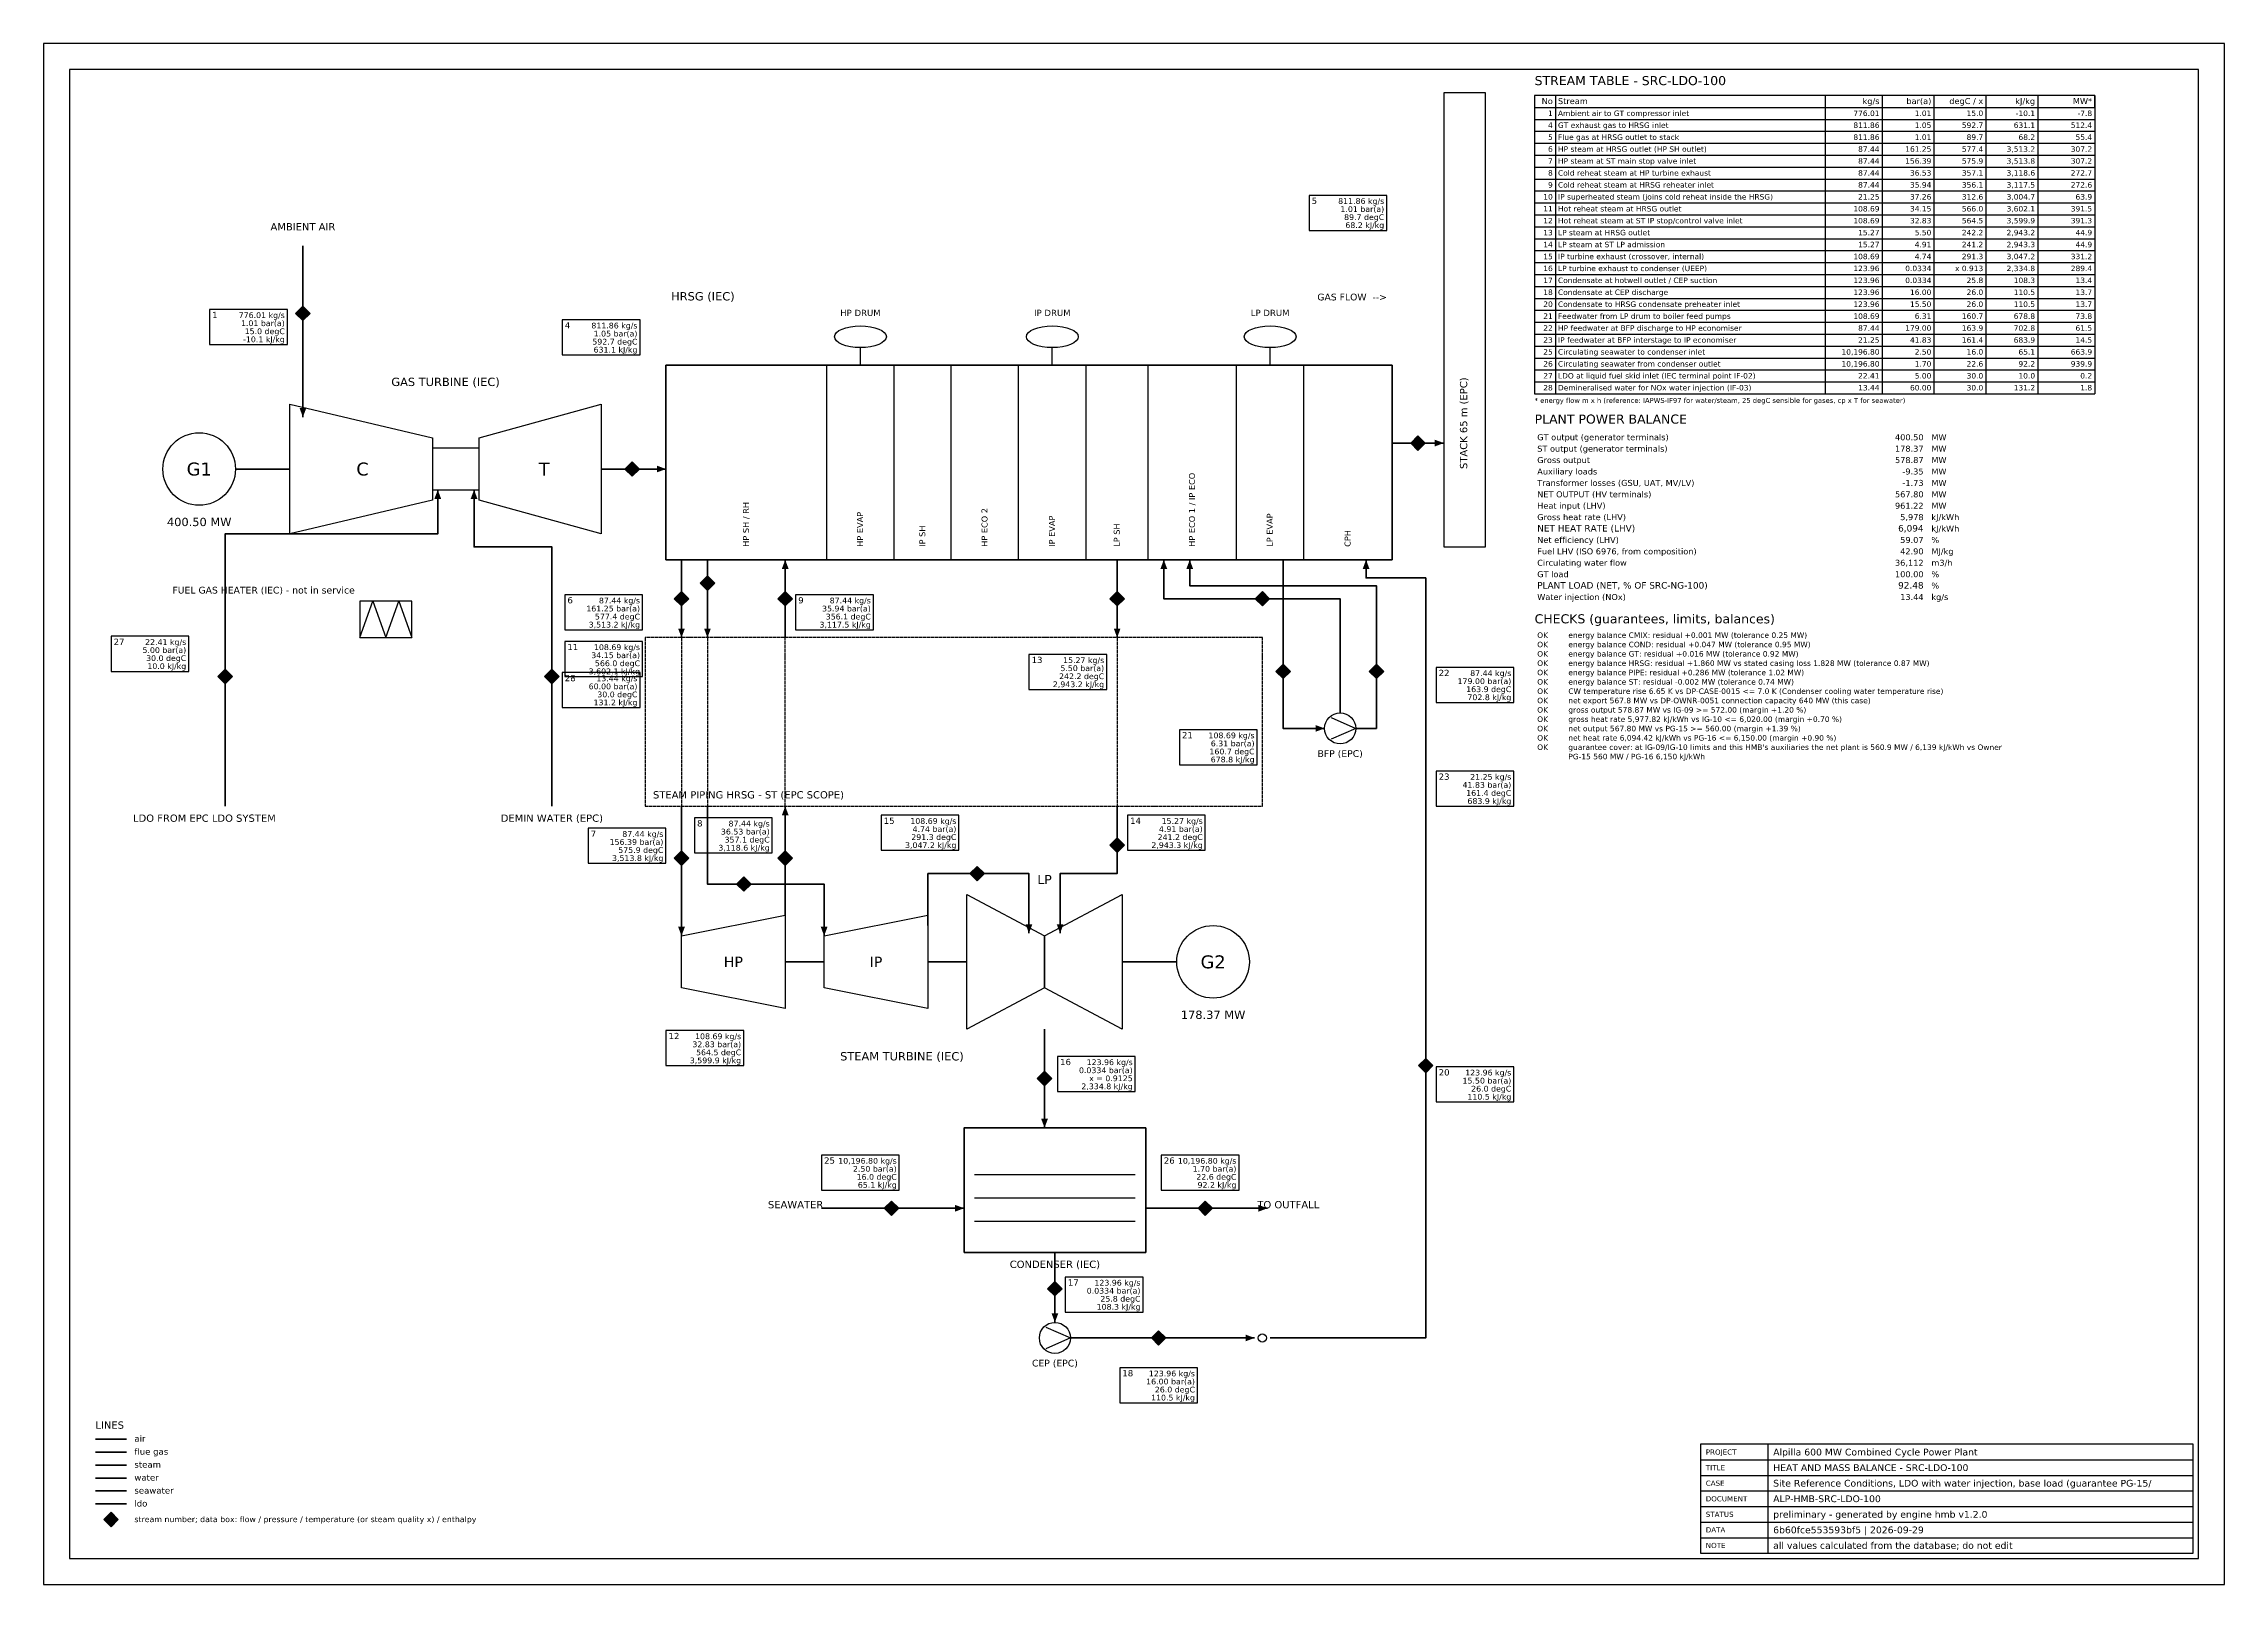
# Model space of a CAD drawing. Header units: millimetres. Extents: x 0 to 841, y 0 to 594.
import ezdxf
from ezdxf.enums import TextEntityAlignment as Align

# ---------------------------------------------------------------- set-up
doc = ezdxf.new("R2010")
doc.units = ezdxf.units.MM
doc.linetypes.add('DASHED', pattern=[1.524, 1.27, -0.254])
for name, color, linetype in [('BORDER', 7, 'CONTINUOUS'), ('HMB-AIR', 8, 'Continuous'), ('HMB-CW', 4, 'Continuous'), ('HMB-DATA', 8, 'Continuous'), ('HMB-EQPT', 7, 'Continuous'), ('HMB-FUEL', 30, 'Continuous'), ('HMB-GAS', 34, 'Continuous'), ('HMB-SCOPE', 3, 'Continuous'), ('HMB-STEAM', 1, 'Continuous'), ('HMB-TABLE', 7, 'Continuous'), ('HMB-TAG', 7, 'Continuous'), ('HMB-WATER', 5, 'Continuous'), ('TITLE', 7, 'CONTINUOUS')]:
    doc.layers.add(name, color=color, linetype=linetype)
doc.styles.add('ALPILLA', font='DejaVuSans.ttf')

msp = doc.modelspace()

# ---------------------------------------------------------------- hatches: boundary and pattern name
at = {"layer": 'HMB-AIR'}
h = msp.add_hatch(color=256, dxfattribs=at)
h.dxf.hatch_style = 1
h.paths.add_polyline_path([(100, 450), (98.7, 453.5), (101.3, 453.5)])
at = {"layer": 'HMB-CW'}
h = msp.add_hatch(color=256, dxfattribs=at)
h.dxf.hatch_style = 1
h.paths.add_polyline_path([(355, 145), (351.5, 143.7), (351.5, 146.3)])
h = msp.add_hatch(color=256, dxfattribs=at)
h.dxf.hatch_style = 1
h.paths.add_polyline_path([(472, 145), (468.5, 143.7), (468.5, 146.3)])
at = {"layer": 'HMB-FUEL'}
h = msp.add_hatch(color=256, dxfattribs=at)
h.dxf.hatch_style = 1
h.paths.add_polyline_path([(152, 422), (153.3, 418.5), (150.7, 418.5)])
at = {"layer": 'HMB-GAS'}
h = msp.add_hatch(color=256, dxfattribs=at)
h.dxf.hatch_style = 1
h.paths.add_polyline_path([(540, 440), (536.5, 438.7), (536.5, 441.3)])
h = msp.add_hatch(color=256, dxfattribs=at)
h.dxf.hatch_style = 1
h.paths.add_polyline_path([(240, 430), (236.5, 428.7), (236.5, 431.3)])
at = {"layer": 'HMB-STEAM'}
h = msp.add_hatch(color=256, dxfattribs=at)
h.dxf.hatch_style = 1
h.paths.add_polyline_path([(286, 395), (287.3, 391.5), (284.7, 391.5)])
h = msp.add_hatch(color=256, dxfattribs=at)
h.dxf.hatch_style = 1
h.paths.add_polyline_path([(246, 365), (244.7, 368.5), (247.3, 368.5)])
h = msp.add_hatch(color=256, dxfattribs=at)
h.dxf.hatch_style = 1
h.paths.add_polyline_path([(256, 365), (254.7, 368.5), (257.3, 368.5)])
h = msp.add_hatch(color=256, dxfattribs=at)
h.dxf.hatch_style = 1
h.paths.add_polyline_path([(414, 365), (412.7, 368.5), (415.3, 368.5)])
h = msp.add_hatch(color=256, dxfattribs=at)
h.dxf.hatch_style = 1
h.paths.add_polyline_path([(286, 300), (287.3, 296.5), (284.7, 296.5)])
h = msp.add_hatch(color=256, dxfattribs=at)
h.dxf.hatch_style = 1
h.paths.add_polyline_path([(246, 250), (244.7, 253.5), (247.3, 253.5)])
h = msp.add_hatch(color=256, dxfattribs=at)
h.dxf.hatch_style = 1
h.paths.add_polyline_path([(301, 250), (299.7, 253.5), (302.3, 253.5)])
h = msp.add_hatch(color=256, dxfattribs=at)
h.dxf.hatch_style = 1
h.paths.add_polyline_path([(380, 251), (378.7, 254.5), (381.3, 254.5)])
h = msp.add_hatch(color=256, dxfattribs=at)
h.dxf.hatch_style = 1
h.paths.add_polyline_path([(392, 251), (390.7, 254.5), (393.3, 254.5)])
h = msp.add_hatch(color=256, dxfattribs=at)
h.dxf.hatch_style = 1
h.paths.add_polyline_path([(386, 176), (384.7, 179.5), (387.3, 179.5)])
at = {"layer": 'HMB-TAG'}
h = msp.add_hatch(color=255, dxfattribs=at)
h.dxf.hatch_style = 1
h.paths.add_polyline_path([(97.2, 490), (100, 492.8), (102.8, 490), (100, 487.2)])
h = msp.add_hatch(color=255, dxfattribs=at)
h.dxf.hatch_style = 1
h.paths.add_polyline_path([(527.2, 440), (530, 442.8), (532.8, 440), (530, 437.2)])
h = msp.add_hatch(color=255, dxfattribs=at)
h.dxf.hatch_style = 1
h.paths.add_polyline_path([(224.2, 430), (227, 432.8), (229.8, 430), (227, 427.2)])
h = msp.add_hatch(color=255, dxfattribs=at)
h.dxf.hatch_style = 1
h.paths.add_polyline_path([(253.2, 386), (256, 388.8), (258.8, 386), (256, 383.2)])
h = msp.add_hatch(color=255, dxfattribs=at)
h.dxf.hatch_style = 1
h.paths.add_polyline_path([(243.2, 380), (246, 382.8), (248.8, 380), (246, 377.2)])
h = msp.add_hatch(color=255, dxfattribs=at)
h.dxf.hatch_style = 1
h.paths.add_polyline_path([(283.2, 380), (286, 382.8), (288.8, 380), (286, 377.2)])
h = msp.add_hatch(color=255, dxfattribs=at)
h.dxf.hatch_style = 1
h.paths.add_polyline_path([(411.2, 380), (414, 382.8), (416.8, 380), (414, 377.2)])
h = msp.add_hatch(color=255, dxfattribs=at)
h.dxf.hatch_style = 1
h.paths.add_polyline_path([(467.2, 380), (470, 382.8), (472.8, 380), (470, 377.2)])
h = msp.add_hatch(color=255, dxfattribs=at)
h.dxf.hatch_style = 1
h.paths.add_polyline_path([(475.2, 352), (478, 354.8), (480.8, 352), (478, 349.2)])
h = msp.add_hatch(color=255, dxfattribs=at)
h.dxf.hatch_style = 1
h.paths.add_polyline_path([(511.2, 352), (514, 354.8), (516.8, 352), (514, 349.2)])
h = msp.add_hatch(color=255, dxfattribs=at)
h.dxf.hatch_style = 1
h.paths.add_polyline_path([(67.2, 350), (70, 352.8), (72.8, 350), (70, 347.2)])
h = msp.add_hatch(color=255, dxfattribs=at)
h.dxf.hatch_style = 1
h.paths.add_polyline_path([(193.2, 350), (196, 352.8), (198.8, 350), (196, 347.2)])
h = msp.add_hatch(color=255, dxfattribs=at)
h.dxf.hatch_style = 1
h.paths.add_polyline_path([(411.2, 285), (414, 287.8), (416.8, 285), (414, 282.2)])
h = msp.add_hatch(color=255, dxfattribs=at)
h.dxf.hatch_style = 1
h.paths.add_polyline_path([(243.2, 280), (246, 282.8), (248.8, 280), (246, 277.2)])
h = msp.add_hatch(color=255, dxfattribs=at)
h.dxf.hatch_style = 1
h.paths.add_polyline_path([(283.2, 280), (286, 282.8), (288.8, 280), (286, 277.2)])
h = msp.add_hatch(color=255, dxfattribs=at)
h.dxf.hatch_style = 1
h.paths.add_polyline_path([(267.2, 270), (270, 272.8), (272.8, 270), (270, 267.2)])
h = msp.add_hatch(color=255, dxfattribs=at)
h.dxf.hatch_style = 1
h.paths.add_polyline_path([(357.2, 274), (360, 276.8), (362.8, 274), (360, 271.2)])
h = msp.add_hatch(color=255, dxfattribs=at)
h.dxf.hatch_style = 1
h.paths.add_polyline_path([(530.2, 200), (533, 202.8), (535.8, 200), (533, 197.2)])
h = msp.add_hatch(color=255, dxfattribs=at)
h.dxf.hatch_style = 1
h.paths.add_polyline_path([(383.2, 195), (386, 197.8), (388.8, 195), (386, 192.2)])
h = msp.add_hatch(color=255, dxfattribs=at)
h.dxf.hatch_style = 1
h.paths.add_polyline_path([(324.2, 145), (327, 147.8), (329.8, 145), (327, 142.2)])
h = msp.add_hatch(color=255, dxfattribs=at)
h.dxf.hatch_style = 1
h.paths.add_polyline_path([(445.2, 145), (448, 147.8), (450.8, 145), (448, 142.2)])
h = msp.add_hatch(color=255, dxfattribs=at)
h.dxf.hatch_style = 1
h.paths.add_polyline_path([(387.2, 114), (390, 116.8), (392.8, 114), (390, 111.2)])
h = msp.add_hatch(color=255, dxfattribs=at)
h.dxf.hatch_style = 1
h.paths.add_polyline_path([(427.2, 95), (430, 97.8), (432.8, 95), (430, 92.2)])
h = msp.add_hatch(color=255, dxfattribs=at)
h.dxf.hatch_style = 1
h.paths.add_polyline_path([(23.2, 25), (26, 27.8), (28.8, 25), (26, 22.2)])
at = {"layer": 'HMB-WATER'}
h = msp.add_hatch(color=256, dxfattribs=at)
h.dxf.hatch_style = 1
h.paths.add_polyline_path([(166, 422), (167.3, 418.5), (164.7, 418.5)])
h = msp.add_hatch(color=256, dxfattribs=at)
h.dxf.hatch_style = 1
h.paths.add_polyline_path([(432, 395), (433.3, 391.5), (430.7, 391.5)])
h = msp.add_hatch(color=256, dxfattribs=at)
h.dxf.hatch_style = 1
h.paths.add_polyline_path([(442, 395), (443.3, 391.5), (440.7, 391.5)])
h = msp.add_hatch(color=256, dxfattribs=at)
h.dxf.hatch_style = 1
h.paths.add_polyline_path([(510, 395), (511.3, 391.5), (508.7, 391.5)])
h = msp.add_hatch(color=256, dxfattribs=at)
h.dxf.hatch_style = 1
h.paths.add_polyline_path([(494, 330), (490.5, 328.7), (490.5, 331.3)])
h = msp.add_hatch(color=256, dxfattribs=at)
h.dxf.hatch_style = 1
h.paths.add_polyline_path([(390, 101), (388.7, 104.5), (391.3, 104.5)])
h = msp.add_hatch(color=256, dxfattribs=at)
h.dxf.hatch_style = 1
h.paths.add_polyline_path([(467, 95), (463.5, 93.7), (463.5, 96.3)])

# ---------------------------------------------------------------- linework, layer by layer
at = {"layer": 'BORDER'}
for points in [[(0, 0), (841, 0), (841, 594), (0, 594)], [(10, 10), (831, 10), (831, 584), (10, 584)]]:
    msp.add_lwpolyline(points, close=True, dxfattribs=at)
at = {"layer": 'HMB-AIR', "lineweight": 50}
for points in [[(100, 516), (100, 450)], [(20, 56), (32, 56)]]:
    msp.add_lwpolyline(points, dxfattribs=at)
at = {"layer": 'HMB-CW'}
for points in [[(359, 158), (421, 158)], [(359, 149), (421, 149)], [(359, 140), (421, 140)]]:
    msp.add_lwpolyline(points, dxfattribs=at)
at = {"layer": 'HMB-CW', "lineweight": 50}
for points in [[(300, 145), (355, 145)], [(425, 145), (472, 145)], [(20, 36), (32, 36)]]:
    msp.add_lwpolyline(points, dxfattribs=at)
at = {"layer": 'HMB-DATA'}
for points in [[(575, 574), (575, 459)], [(583, 574), (583, 459)], [(687, 574), (687, 459)], [(709, 574), (709, 459)], [(729, 574), (729, 459)], [(749, 574), (749, 459)], [(769, 574), (769, 459)], [(791, 574), (791, 459)], [(575, 564.8), (791, 564.8)], [(575, 560.2), (791, 560.2)], [(575, 555.6), (791, 555.6)], [(575, 551), (791, 551)], [(575, 546.4), (791, 546.4)], [(575, 541.8), (791, 541.8)], [(575, 537.2), (791, 537.2)], [(575, 532.6), (791, 532.6)], [(575, 528), (791, 528)], [(575, 523.4), (791, 523.4)], [(575, 518.8), (791, 518.8)], [(575, 514.2), (791, 514.2)], [(575, 509.6), (791, 509.6)], [(575, 505), (791, 505)], [(575, 500.4), (791, 500.4)], [(575, 495.8), (791, 495.8)], [(575, 491.2), (791, 491.2)], [(575, 486.6), (791, 486.6)], [(575, 482), (791, 482)], [(315, 470), (315, 476.8)], [(389, 470), (389, 476.8)], [(473, 470), (473, 476.8)], [(575, 477.4), (791, 477.4)], [(575, 472.8), (791, 472.8)], [(302, 395), (302, 470)], [(328, 395), (328, 470)], [(350, 395), (350, 470)], [(376, 395), (376, 470)], [(402, 395), (402, 470)], [(426, 395), (426, 470)], [(460, 395), (460, 470)], [(486, 395), (486, 470)], [(575, 468.2), (791, 468.2)], [(575, 463.6), (791, 463.6)], [(575, 459), (791, 459)], [(122, 365), (127, 379), (132, 365), (137, 379), (142, 365)]]:
    msp.add_lwpolyline(points, dxfattribs=at)
for points in [[(488, 522), (518, 522), (518, 535.5), (488, 535.5)], [(64, 478), (94, 478), (94, 491.5), (64, 491.5)], [(200, 474), (230, 474), (230, 487.5), (200, 487.5)], [(201, 368), (231, 368), (231, 381.5), (201, 381.5)], [(290, 368), (320, 368), (320, 381.5), (290, 381.5)], [(26, 352), (56, 352), (56, 365.5), (26, 365.5)], [(201, 350), (231, 350), (231, 363.5), (201, 363.5)], [(380, 345), (410, 345), (410, 358.5), (380, 358.5)], [(537, 340), (567, 340), (567, 353.5), (537, 353.5)], [(200, 338), (230, 338), (230, 351.5), (200, 351.5)], [(438, 316), (468, 316), (468, 329.5), (438, 329.5)], [(537, 300), (567, 300), (567, 313.5), (537, 313.5)], [(251, 282), (281, 282), (281, 295.5), (251, 295.5)], [(323, 283), (353, 283), (353, 296.5), (323, 296.5)], [(418, 283), (448, 283), (448, 296.5), (418, 296.5)], [(210, 278), (240, 278), (240, 291.5), (210, 291.5)], [(240, 200), (270, 200), (270, 213.5), (240, 213.5)], [(391, 190), (421, 190), (421, 203.5), (391, 203.5)], [(537, 186), (567, 186), (567, 199.5), (537, 199.5)], [(300, 152), (330, 152), (330, 165.5), (300, 165.5)], [(431, 152), (461, 152), (461, 165.5), (431, 165.5)], [(394, 105), (424, 105), (424, 118.5), (394, 118.5)], [(415, 70), (445, 70), (445, 83.5), (415, 83.5)]]:
    msp.add_lwpolyline(points, close=True, dxfattribs=at)
at = {"layer": 'HMB-EQPT'}
for points in [[(540, 400), (556, 400), (556, 575), (540, 575)], [(95, 455), (150, 442), (150, 418), (95, 405)], [(168, 442), (215, 455), (215, 405), (168, 418)], [(150, 422), (168, 422), (168, 438), (150, 438)], [(122, 365), (142, 365), (142, 379), (122, 379)], [(356, 266), (386, 250), (386, 230), (356, 214)], [(386, 250), (416, 266), (416, 214), (386, 230)], [(246, 250), (286, 258), (286, 222), (246, 230)], [(301, 250), (341, 258), (341, 222), (301, 230)]]:
    msp.add_lwpolyline(points, close=True, dxfattribs=at)
at = {"layer": 'HMB-EQPT', "lineweight": 50}
for points in [[(240, 395), (520, 395), (520, 470), (240, 470)], [(355, 128), (425, 128), (425, 176), (355, 176)]]:
    msp.add_lwpolyline(points, close=True, dxfattribs=at)
at = {"layer": 'HMB-EQPT', "lineweight": 70}
for points in [[(74, 430), (95, 430)], [(286, 240), (301, 240)], [(341, 240), (356, 240)], [(416, 240), (437, 240)]]:
    msp.add_lwpolyline(points, dxfattribs=at)
at = {"layer": 'HMB-EQPT'}
for points in [[(496.5, 334.2), (506, 330), (496.5, 325.8)], [(386.5, 99.2), (396, 95), (386.5, 90.8)]]:
    msp.add_lwpolyline(points, dxfattribs=at)
for centre, radius in [((60, 430), 14), ((500, 330), 6), ((451, 240), 14), ((390, 95), 6), ((470, 95), 1.6)]:
    msp.add_circle(centre, radius, dxfattribs=at)
for centre in [(315, 481), (389, 481), (473, 481)]:
    msp.add_ellipse(centre, major_axis=(10, 0), ratio=0.42, dxfattribs=at)
at = {"layer": 'HMB-FUEL', "lineweight": 50}
for points in [[(70, 300), (70, 405), (152, 405), (152, 422)], [(20, 31), (32, 31)]]:
    msp.add_lwpolyline(points, dxfattribs=at)
at = {"layer": 'HMB-GAS', "lineweight": 50}
for points in [[(520, 440), (540, 440)], [(215, 430), (240, 430)], [(20, 51), (32, 51)]]:
    msp.add_lwpolyline(points, dxfattribs=at)
at = {"layer": 'HMB-SCOPE', "linetype": 'DASHED'}
msp.add_lwpolyline([(232, 300), (470, 300), (470, 365), (232, 365)], close=True, dxfattribs=at)
for points in [[(246, 365), (246, 300)], [(256, 365), (256, 300)], [(286, 300), (286, 365)], [(414, 365), (414, 300)]]:
    msp.add_lwpolyline(points, dxfattribs=at)
at = {"layer": 'HMB-STEAM', "lineweight": 50}
for points in [[(246, 395), (246, 365)], [(256, 395), (256, 365)], [(286, 365), (286, 395)], [(414, 395), (414, 365)], [(246, 300), (246, 250)], [(256, 300), (256, 270), (301, 270), (301, 250)], [(286, 258), (286, 300)], [(414, 300), (414, 274), (392, 274), (392, 251)], [(341, 254), (341, 274), (380, 274), (380, 251)], [(386, 214), (386, 176)], [(20, 46), (32, 46)]]:
    msp.add_lwpolyline(points, dxfattribs=at)
at = {"layer": 'HMB-TABLE'}
msp.add_lwpolyline([(575, 569.4), (791, 569.4), (791, 574), (575, 574)], close=True, dxfattribs=at)
at = {"layer": 'HMB-TAG'}
for points in [[(97.2, 490), (100, 492.8), (102.8, 490), (100, 487.2)], [(527.2, 440), (530, 442.8), (532.8, 440), (530, 437.2)], [(224.2, 430), (227, 432.8), (229.8, 430), (227, 427.2)], [(253.2, 386), (256, 388.8), (258.8, 386), (256, 383.2)], [(243.2, 380), (246, 382.8), (248.8, 380), (246, 377.2)], [(283.2, 380), (286, 382.8), (288.8, 380), (286, 377.2)], [(411.2, 380), (414, 382.8), (416.8, 380), (414, 377.2)], [(467.2, 380), (470, 382.8), (472.8, 380), (470, 377.2)], [(475.2, 352), (478, 354.8), (480.8, 352), (478, 349.2)], [(511.2, 352), (514, 354.8), (516.8, 352), (514, 349.2)], [(67.2, 350), (70, 352.8), (72.8, 350), (70, 347.2)], [(193.2, 350), (196, 352.8), (198.8, 350), (196, 347.2)], [(411.2, 285), (414, 287.8), (416.8, 285), (414, 282.2)], [(243.2, 280), (246, 282.8), (248.8, 280), (246, 277.2)], [(283.2, 280), (286, 282.8), (288.8, 280), (286, 277.2)], [(267.2, 270), (270, 272.8), (272.8, 270), (270, 267.2)], [(357.2, 274), (360, 276.8), (362.8, 274), (360, 271.2)], [(530.2, 200), (533, 202.8), (535.8, 200), (533, 197.2)], [(383.2, 195), (386, 197.8), (388.8, 195), (386, 192.2)], [(324.2, 145), (327, 147.8), (329.8, 145), (327, 142.2)], [(445.2, 145), (448, 147.8), (450.8, 145), (448, 142.2)], [(387.2, 114), (390, 116.8), (392.8, 114), (390, 111.2)], [(427.2, 95), (430, 97.8), (432.8, 95), (430, 92.2)], [(23.2, 25), (26, 27.8), (28.8, 25), (26, 22.2)]]:
    msp.add_lwpolyline(points, close=True, dxfattribs=at)
at = {"layer": 'HMB-WATER', "lineweight": 50}
for points in [[(196, 300), (196, 400), (166, 400), (166, 422)], [(500, 336), (500, 380), (432, 380), (432, 395)], [(506, 330), (514, 330), (514, 385), (442, 385), (442, 395)], [(473, 95), (533, 95), (533, 388), (510, 388), (510, 395)], [(478, 395), (478, 330), (494, 330)], [(390, 128), (390, 101)], [(396, 95), (467, 95)], [(20, 41), (32, 41)]]:
    msp.add_lwpolyline(points, dxfattribs=at)
at = {"layer": 'TITLE'}
for p, q in [((665, 12), (665, 54)), ((639, 48), (829, 48)), ((639, 42), (829, 42)), ((639, 36), (829, 36)), ((639, 30), (829, 30)), ((639, 24), (829, 24)), ((639, 18), (829, 18))]:
    msp.add_line(p, q, dxfattribs=at)
msp.add_lwpolyline([(639, 12), (829, 12), (829, 54), (639, 54)], close=True, dxfattribs=at)

# ---------------------------------------------------------------- texts
at = {"layer": 'HMB-DATA', "style": 'ALPILLA'}
for s, height, p in [('811.86 kg/s', 2.2, (517, 532.2)), ('1.01 bar(a)', 2.2, (517, 529.1)), ('89.7 degC', 2.2, (517, 526)), ('68.2 kJ/kg', 2.2, (517, 522.9)), ('GAS FLOW  -->', 2.6, (518, 495)), ('776.01 kg/s', 2.2, (93, 488.2)), ('1.01 bar(a)', 2.2, (93, 485.1)), ('-10.1 kJ/kg', 2.2, (93, 478.9)), ('15.0 degC', 2.2, (93, 482)), ('811.86 kg/s', 2.2, (229, 484.2)), ('592.7 degC', 2.2, (229, 478)), ('1.05 bar(a)', 2.2, (229, 481.1)), ('631.1 kJ/kg', 2.2, (229, 474.9)), ('87.44 kg/s', 2.2, (230, 378.2)), ('87.44 kg/s', 2.2, (319, 378.2)), ('161.25 bar(a)', 2.2, (230, 375.1)), ('3,513.2 kJ/kg', 2.2, (230, 368.9)), ('577.4 degC', 2.2, (230, 372)), ('3,117.5 kJ/kg', 2.2, (319, 368.9)), ('35.94 bar(a)', 2.2, (319, 375.1)), ('356.1 degC', 2.2, (319, 372)), ('22.41 kg/s', 2.2, (55, 362.2)), ('108.69 kg/s', 2.2, (230, 360.2)), ('5.00 bar(a)', 2.2, (55, 359.1)), ('30.0 degC', 2.2, (55, 356)), ('10.0 kJ/kg', 2.2, (55, 352.9)), ('34.15 bar(a)', 2.2, (230, 357.1)), ('566.0 degC', 2.2, (230, 354)), ('5.50 bar(a)', 2.2, (409, 352.1)), ('15.27 kg/s', 2.2, (409, 355.2)), ('60.00 bar(a)', 2.2, (229, 345.1)), ('3,602.1 kJ/kg', 2.2, (230, 350.9)), ('13.44 kg/s', 2.2, (229, 348.2)), ('2,943.2 kJ/kg', 2.2, (409, 345.9)), ('242.2 degC', 2.2, (409, 349)), ('179.00 bar(a)', 2.2, (566, 347.1)), ('163.9 degC', 2.2, (566, 344)), ('87.44 kg/s', 2.2, (566, 350.2)), ('131.2 kJ/kg', 2.2, (229, 338.9)), ('30.0 degC', 2.2, (229, 342)), ('702.8 kJ/kg', 2.2, (566, 340.9)), ('108.69 kg/s', 2.2, (467, 326.2)), ('160.7 degC', 2.2, (467, 320)), ('6.31 bar(a)', 2.2, (467, 323.1)), ('678.8 kJ/kg', 2.2, (467, 316.9)), ('21.25 kg/s', 2.2, (566, 310.2)), ('41.83 bar(a)', 2.2, (566, 307.1)), ('161.4 degC', 2.2, (566, 304)), ('683.9 kJ/kg', 2.2, (566, 300.9)), ('87.44 kg/s', 2.2, (280, 292.2)), ('108.69 kg/s', 2.2, (352, 293.2)), ('15.27 kg/s', 2.2, (447, 293.2)), ('156.39 bar(a)', 2.2, (239, 285.1)), ('87.44 kg/s', 2.2, (239, 288.2)), ('36.53 bar(a)', 2.2, (280, 289.1)), ('357.1 degC', 2.2, (280, 286)), ('3,047.2 kJ/kg', 2.2, (352, 283.9)), ('291.3 degC', 2.2, (352, 287)), ('4.74 bar(a)', 2.2, (352, 290.1)), ('2,943.3 kJ/kg', 2.2, (447, 283.9)), ('241.2 degC', 2.2, (447, 287)), ('4.91 bar(a)', 2.2, (447, 290.1)), ('3,513.8 kJ/kg', 2.2, (239, 278.9)), ('575.9 degC', 2.2, (239, 282)), ('3,118.6 kJ/kg', 2.2, (280, 282.9)), ('108.69 kg/s', 2.2, (269, 210.2)), ('3,599.9 kJ/kg', 2.2, (269, 200.9)), ('32.83 bar(a)', 2.2, (269, 207.1)), ('564.5 degC', 2.2, (269, 204)), ('123.96 kg/s', 2.2, (420, 200.2)), ('0.0334 bar(a)', 2.2, (420, 197.1)), ('x = 0.9125', 2.2, (420, 194)), ('15.50 bar(a)', 2.2, (566, 193.1)), ('123.96 kg/s', 2.2, (566, 196.2)), ('2,334.8 kJ/kg', 2.2, (420, 190.9)), ('110.5 kJ/kg', 2.2, (566, 186.9)), ('26.0 degC', 2.2, (566, 190)), ('10,196.80 kg/s', 2.2, (329, 162.2)), ('2.50 bar(a)', 2.2, (329, 159.1)), ('10,196.80 kg/s', 2.2, (460, 162.2)), ('1.70 bar(a)', 2.2, (460, 159.1)), ('16.0 degC', 2.2, (329, 156)), ('65.1 kJ/kg', 2.2, (329, 152.9)), ('22.6 degC', 2.2, (460, 156)), ('92.2 kJ/kg', 2.2, (460, 152.9)), ('0.0334 bar(a)', 2.2, (423, 112.1)), ('123.96 kg/s', 2.2, (423, 115.2)), ('25.8 degC', 2.2, (423, 109)), ('108.3 kJ/kg', 2.2, (423, 105.9)), ('16.00 bar(a)', 2.2, (444, 77.1)), ('123.96 kg/s', 2.2, (444, 80.2)), ('26.0 degC', 2.2, (444, 74)), ('110.5 kJ/kg', 2.2, (444, 70.9))]:
    msp.add_text(s, height=height, dxfattribs=at).set_placement(p, align=Align.RIGHT)
msp.add_text('* energy flow m x h (reference: IAPWS-IF97 for water/steam, 25 degC sensible for gases, cp x T for seawater)', height=1.9, dxfattribs=at).set_placement((575, 455.5))
for s, p in [('HP ECO 1 / IP ECO', (444, 400)), ('HP SH / RH', (272, 400)), ('HP EVAP', (316, 400)), ('HP ECO 2', (364, 400)), ('LP EVAP', (474, 400)), ('IP SH', (340, 400)), ('IP EVAP', (390, 400)), ('LP SH', (415, 400)), ('CPH', (504, 400))]:
    msp.add_text(s, height=2.3, rotation=90, dxfattribs=at).set_placement(p)
at = {"layer": 'HMB-EQPT', "style": 'ALPILLA'}
for s, height, p in [('AMBIENT AIR', 2.8, (100, 522)), ('HP DRUM', 2.4, (315, 489)), ('IP DRUM', 2.4, (389, 489)), ('LP DRUM', 2.4, (473, 489)), ('GAS TURBINE (IEC)', 3.2, (155, 462)), ('BFP (EPC)', 2.6, (500, 319)), ('LDO FROM EPC LDO SYSTEM', 2.8, (62, 294)), ('DEMIN WATER (EPC)', 2.8, (196, 294)), ('LP', 3.5, (386, 270)), ('STEAM TURBINE (IEC)', 3.2, (331, 202)), ('SEAWATER', 2.8, (290, 145)), ('TO OUTFALL', 2.8, (480, 145)), ('CONDENSER (IEC)', 2.8, (390, 122)), ('CEP (EPC)', 2.6, (390, 84))]:
    msp.add_text(s, height=height, dxfattribs=at).set_placement(p, align=Align.CENTER)
msp.add_text('HRSG (IEC)', height=3.2, dxfattribs=at).set_placement((242, 495))
msp.add_text('STACK 65 m (EPC)', height=2.8, rotation=90, dxfattribs=at).set_placement((549, 430))
for s, height, p in [('G1', 5, (60, 430)), ('C', 5, (123, 430)), ('T', 5, (193, 430)), ('HP', 4, (266, 240)), ('IP', 4, (321, 240)), ('G2', 5, (451, 240))]:
    msp.add_text(s, height=height, dxfattribs=at).set_placement(p, align=Align.MIDDLE_CENTER)
msp.add_text('FUEL GAS HEATER (IEC) - not in service', height=2.6, dxfattribs=at).set_placement((120, 382), align=Align.RIGHT)
at = {"layer": 'HMB-SCOPE', "style": 'ALPILLA'}
msp.add_text('STEAM PIPING HRSG - ST (EPC SCOPE)', height=2.8, dxfattribs=at).set_placement((235, 303))
at = {"layer": 'HMB-TABLE', "style": 'ALPILLA'}
for s, height, p in [('STREAM TABLE - SRC-LDO-100', 3.5, (575, 578)), ('Stream', 2.3, (584, 570.7)), ('Ambient air to GT compressor inlet', 2.1, (584, 566.1)), ('GT exhaust gas to HRSG inlet', 2.1, (584, 561.5)), ('Flue gas at HRSG outlet to stack', 2.1, (584, 556.9)), ('HP steam at HRSG outlet (HP SH outlet)', 2.1, (584, 552.3)), ('HP steam at ST main stop valve inlet', 2.1, (584, 547.7)), ('Cold reheat steam at HP turbine exhaust', 2.1, (584, 543.1)), ('Cold reheat steam at HRSG reheater inlet', 2.1, (584, 538.5)), ('IP superheated steam (joins cold reheat inside the HRSG)', 2.1, (584, 533.9)), ('Hot reheat steam at HRSG outlet', 2.1, (584, 529.3)), ('Hot reheat steam at ST IP stop/control valve inlet', 2.1, (584, 524.7)), ('LP steam at HRSG outlet', 2.1, (584, 520.1)), ('LP steam at ST LP admission', 2.1, (584, 515.5)), ('IP turbine exhaust (crossover, internal)', 2.1, (584, 510.9)), ('LP turbine exhaust to condenser (UEEP)', 2.1, (584, 506.3)), ('Condensate at hotwell outlet / CEP suction', 2.1, (584, 501.7)), ('Condensate at CEP discharge', 2.1, (584, 497.1)), ('Condensate to HRSG condensate preheater inlet', 2.1, (584, 492.5)), ('Feedwater from LP drum to boiler feed pumps', 2.1, (584, 487.9)), ('HP feedwater at BFP discharge to HP economiser', 2.1, (584, 483.3)), ('IP feedwater at BFP interstage to IP economiser', 2.1, (584, 478.7)), ('Circulating seawater to condenser inlet', 2.1, (584, 474.1)), ('Circulating seawater from condenser outlet', 2.1, (584, 469.5)), ('LDO at liquid fuel skid inlet (IEC terminal point IF-02)', 2.1, (584, 464.9)), ('Demineralised water for NOx water injection (IF-03)', 2.1, (584, 460.3)), ('PLANT POWER BALANCE', 3.5, (575, 447.5)), ('GT output (generator terminals)', 2.3, (576, 441.1)), ('ST output (generator terminals)', 2.3, (576, 436.7)), ('MW', 2.3, (728, 441.1)), ('MW', 2.3, (728, 436.7)), ('Auxiliary loads', 2.3, (576, 427.9)), ('Gross output', 2.3, (576, 432.3)), ('MW', 2.3, (728, 432.3)), ('MW', 2.3, (728, 427.9)), ('Transformer losses (GSU, UAT, MV/LV)', 2.3, (576, 423.5)), ('NET OUTPUT (HV terminals)', 2.3, (576, 419.1)), ('MW', 2.3, (728, 423.5)), ('MW', 2.3, (728, 419.1)), ('Gross heat rate (LHV)', 2.3, (576, 410.3)), ('Heat input (LHV)', 2.3, (576, 414.7)), ('kJ/kWh', 2.3, (728, 410.3)), ('MW', 2.3, (728, 414.7)), ('Net efficiency (LHV)', 2.3, (576, 401.5)), ('NET HEAT RATE (LHV)', 2.5, (576, 405.9)), ('%', 2.3, (728, 401.5)), ('kJ/kWh', 2.3, (728, 405.9)), ('Fuel LHV (ISO 6976, from composition)', 2.3, (576, 397.1)), ('MJ/kg', 2.3, (728, 397.1)), ('Circulating water flow', 2.3, (576, 392.7)), ('GT load', 2.3, (576, 388.3)), ('%', 2.3, (728, 388.3)), ('m3/h', 2.3, (728, 392.7)), ('Water injection (NOx)', 2.3, (576, 379.5)), ('PLANT LOAD (NET, % OF SRC-NG-100)', 2.5, (576, 383.9)), ('%', 2.3, (728, 383.9)), ('kg/s', 2.3, (728, 379.5)), ('CHECKS (guarantees, limits, balances)', 3.5, (575, 370.5)), ('OK', 2.1, (576, 364.9)), ('OK', 2.1, (576, 361.3)), ('energy balance CMIX: residual +0.001 MW (tolerance 0.25 MW)', 2.1, (588, 364.9)), ('energy balance COND: residual +0.047 MW (tolerance 0.95 MW)', 2.1, (588, 361.3)), ('OK', 2.1, (576, 357.7)), ('OK', 2.1, (576, 354.1)), ('energy balance GT: residual +0.016 MW (tolerance 0.92 MW)', 2.1, (588, 357.7)), ('energy balance HRSG: residual +1.860 MW vs stated casing loss 1.828 MW (tolerance 0.87 MW)', 2.1, (588, 354.1)), ('OK', 2.1, (576, 350.5)), ('OK', 2.1, (576, 346.9)), ('OK', 2.1, (576, 343.3)), ('energy balance PIPE: residual +0.286 MW (tolerance 1.02 MW)', 2.1, (588, 350.5)), ('energy balance ST: residual -0.002 MW (tolerance 0.74 MW)', 2.1, (588, 346.9)), ('CW temperature rise 6.65 K vs DP-CASE-0015 <= 7.0 K (Condenser cooling water temperature rise)', 2.1, (588, 343.3)), ('OK', 2.1, (576, 339.7)), ('OK', 2.1, (576, 336.1)), ('gross output 578.87 MW vs IG-09 >= 572.00 (margin +1.20 %)', 2.1, (588, 336.1)), ('net export 567.8 MW vs DP-OWNR-0051 connection capacity 640 MW (this case)', 2.1, (588, 339.7)), ('OK', 2.1, (576, 332.5)), ('OK', 2.1, (576, 328.9)), ('gross heat rate 5,977.82 kJ/kWh vs IG-10 <= 6,020.00 (margin +0.70 %)', 2.1, (588, 332.5)), ('net output 567.80 MW vs PG-15 >= 560.00 (margin +1.39 %)', 2.1, (588, 328.9)), ('OK', 2.1, (576, 325.3)), ('OK', 2.1, (576, 321.7)), ("guarantee cover: at IG-09/IG-10 limits and this HMB's auxiliaries the net plant is 560.9 MW / 6,139 kJ/kWh vs Owner", 2.1, (588, 321.7)), ('net heat rate 6,094.42 kJ/kWh vs PG-16 <= 6,150.00 (margin +0.90 %)', 2.1, (588, 325.3)), ('PG-15 560 MW / PG-16 6,150 kJ/kWh', 2.1, (588, 318.1)), ('LINES', 2.8, (20, 60)), ('flue gas', 2.4, (35, 50)), ('air', 2.4, (35, 55)), ('water', 2.4, (35, 40)), ('steam', 2.4, (35, 45)), ('seawater', 2.4, (35, 35)), ('stream number; data box: flow / pressure / temperature (or steam quality x) / enthalpy', 2.2, (35, 24)), ('ldo', 2.4, (35, 30))]:
    msp.add_text(s, height=height, dxfattribs=at).set_placement(p)
for s, height, p in [('No', 2.3, (582, 570.7)), ('kg/s', 2.3, (708, 570.7)), ('bar(a)', 2.3, (728, 570.7)), ('degC / x', 2.3, (748, 570.7)), ('kJ/kg', 2.3, (768, 570.7)), ('MW*', 2.3, (790, 570.7)), ('4', 2.1, (582, 561.5)), ('1', 2.1, (582, 566.1)), ('811.86', 2.1, (708, 561.5)), ('776.01', 2.1, (708, 566.1)), ('1.01', 2.1, (728, 566.1)), ('1.05', 2.1, (728, 561.5)), ('592.7', 2.1, (748, 561.5)), ('15.0', 2.1, (748, 566.1)), ('631.1', 2.1, (768, 561.5)), ('-10.1', 2.1, (768, 566.1)), ('512.4', 2.1, (790, 561.5)), ('-7.8', 2.1, (790, 566.1)), ('5', 2.1, (582, 556.9)), ('811.86', 2.1, (708, 556.9)), ('1.01', 2.1, (728, 556.9)), ('89.7', 2.1, (748, 556.9)), ('68.2', 2.1, (768, 556.9)), ('55.4', 2.1, (790, 556.9)), ('6', 2.1, (582, 552.3)), ('7', 2.1, (582, 547.7)), ('87.44', 2.1, (708, 552.3)), ('87.44', 2.1, (708, 547.7)), ('161.25', 2.1, (728, 552.3)), ('156.39', 2.1, (728, 547.7)), ('577.4', 2.1, (748, 552.3)), ('575.9', 2.1, (748, 547.7)), ('3,513.2', 2.1, (768, 552.3)), ('3,513.8', 2.1, (768, 547.7)), ('307.2', 2.1, (790, 552.3)), ('307.2', 2.1, (790, 547.7)), ('9', 2.1, (582, 538.5)), ('8', 2.1, (582, 543.1)), ('87.44', 2.1, (708, 543.1)), ('87.44', 2.1, (708, 538.5)), ('36.53', 2.1, (728, 543.1)), ('35.94', 2.1, (728, 538.5)), ('357.1', 2.1, (748, 543.1)), ('356.1', 2.1, (748, 538.5)), ('3,118.6', 2.1, (768, 543.1)), ('3,117.5', 2.1, (768, 538.5)), ('272.7', 2.1, (790, 543.1)), ('272.6', 2.1, (790, 538.5)), ('10', 2.1, (582, 533.9)), ('11', 2.1, (582, 529.3)), ('108.69', 2.1, (708, 529.3)), ('21.25', 2.1, (708, 533.9)), ('37.26', 2.1, (728, 533.9)), ('34.15', 2.1, (728, 529.3)), ('312.6', 2.1, (748, 533.9)), ('566.0', 2.1, (748, 529.3)), ('3,004.7', 2.1, (768, 533.9)), ('3,602.1', 2.1, (768, 529.3)), ('391.5', 2.1, (790, 529.3)), ('63.9', 2.1, (790, 533.9)), ('12', 2.1, (582, 524.7)), ('13', 2.1, (582, 520.1)), ('108.69', 2.1, (708, 524.7)), ('15.27', 2.1, (708, 520.1)), ('32.83', 2.1, (728, 524.7)), ('5.50', 2.1, (728, 520.1)), ('242.2', 2.1, (748, 520.1)), ('564.5', 2.1, (748, 524.7)), ('3,599.9', 2.1, (768, 524.7)), ('2,943.2', 2.1, (768, 520.1)), ('391.3', 2.1, (790, 524.7)), ('44.9', 2.1, (790, 520.1)), ('14', 2.1, (582, 515.5)), ('108.69', 2.1, (708, 510.9)), ('15.27', 2.1, (708, 515.5)), ('4.91', 2.1, (728, 515.5)), ('241.2', 2.1, (748, 515.5)), ('291.3', 2.1, (748, 510.9)), ('2,943.3', 2.1, (768, 515.5)), ('3,047.2', 2.1, (768, 510.9)), ('331.2', 2.1, (790, 510.9)), ('44.9', 2.1, (790, 515.5)), ('15', 2.1, (582, 510.9)), ('16', 2.1, (582, 506.3)), ('123.96', 2.1, (708, 506.3)), ('0.0334', 2.1, (728, 506.3)), ('4.74', 2.1, (728, 510.9)), ('x 0.913', 2.1, (748, 506.3)), ('2,334.8', 2.1, (768, 506.3)), ('289.4', 2.1, (790, 506.3)), ('17', 2.1, (582, 501.7)), ('18', 2.1, (582, 497.1)), ('123.96', 2.1, (708, 501.7)), ('123.96', 2.1, (708, 497.1)), ('0.0334', 2.1, (728, 501.7)), ('16.00', 2.1, (728, 497.1)), ('25.8', 2.1, (748, 501.7)), ('26.0', 2.1, (748, 497.1)), ('108.3', 2.1, (768, 501.7)), ('110.5', 2.1, (768, 497.1)), ('13.4', 2.1, (790, 501.7)), ('13.7', 2.1, (790, 497.1)), ('20', 2.1, (582, 492.5)), ('21', 2.1, (582, 487.9)), ('123.96', 2.1, (708, 492.5)), ('108.69', 2.1, (708, 487.9)), ('15.50', 2.1, (728, 492.5)), ('6.31', 2.1, (728, 487.9)), ('160.7', 2.1, (748, 487.9)), ('26.0', 2.1, (748, 492.5)), ('678.8', 2.1, (768, 487.9)), ('110.5', 2.1, (768, 492.5)), ('73.8', 2.1, (790, 487.9)), ('13.7', 2.1, (790, 492.5)), ('22', 2.1, (582, 483.3)), ('23', 2.1, (582, 478.7)), ('87.44', 2.1, (708, 483.3)), ('21.25', 2.1, (708, 478.7)), ('179.00', 2.1, (728, 483.3)), ('41.83', 2.1, (728, 478.7)), ('163.9', 2.1, (748, 483.3)), ('161.4', 2.1, (748, 478.7)), ('683.9', 2.1, (768, 478.7)), ('702.8', 2.1, (768, 483.3)), ('61.5', 2.1, (790, 483.3)), ('14.5', 2.1, (790, 478.7)), ('25', 2.1, (582, 474.1)), ('26', 2.1, (582, 469.5)), ('10,196.80', 2.1, (708, 474.1)), ('10,196.80', 2.1, (708, 469.5)), ('2.50', 2.1, (728, 474.1)), ('1.70', 2.1, (728, 469.5)), ('22.6', 2.1, (748, 469.5)), ('16.0', 2.1, (748, 474.1)), ('92.2', 2.1, (768, 469.5)), ('65.1', 2.1, (768, 474.1)), ('939.9', 2.1, (790, 469.5)), ('663.9', 2.1, (790, 474.1)), ('27', 2.1, (582, 464.9)), ('22.41', 2.1, (708, 464.9)), ('5.00', 2.1, (728, 464.9)), ('30.0', 2.1, (748, 464.9)), ('10.0', 2.1, (768, 464.9)), ('0.2', 2.1, (790, 464.9)), ('28', 2.1, (582, 460.3)), ('13.44', 2.1, (708, 460.3)), ('60.00', 2.1, (728, 460.3)), ('30.0', 2.1, (748, 460.3)), ('131.2', 2.1, (768, 460.3)), ('1.8', 2.1, (790, 460.3)), ('400.50', 2.3, (725, 441.1)), ('178.37', 2.3, (725, 436.7)), ('578.87', 2.3, (725, 432.3)), ('-9.35', 2.3, (725, 427.9)), ('567.80', 2.3, (725, 419.1)), ('-1.73', 2.3, (725, 423.5)), ('961.22', 2.3, (725, 414.7)), ('5,978', 2.3, (725, 410.3)), ('6,094', 2.5, (725, 405.9)), ('59.07', 2.3, (725, 401.5)), ('42.90', 2.3, (725, 397.1)), ('36,112', 2.3, (725, 392.7)), ('100.00', 2.3, (725, 388.3)), ('92.48', 2.5, (725, 383.9)), ('13.44', 2.3, (725, 379.5))]:
    msp.add_text(s, height=height, dxfattribs=at).set_placement(p, align=Align.RIGHT)
at = {"layer": 'HMB-TAG', "style": 'ALPILLA'}
for s, p in [('5', (489, 532.2)), ('1', (65, 488.2)), ('4', (201, 484.2)), ('6', (202, 378.2)), ('9', (291, 378.2)), ('27', (27, 362.2)), ('11', (202, 360.2)), ('13', (381, 355.2)), ('28', (201, 348.2)), ('22', (538, 350.2)), ('21', (439, 326.2)), ('23', (538, 310.2)), ('8', (252, 292.2)), ('15', (324, 293.2)), ('14', (419, 293.2)), ('7', (211, 288.2)), ('12', (241, 210.2)), ('16', (392, 200.2)), ('20', (538, 196.2)), ('25', (301, 162.2)), ('26', (432, 162.2)), ('17', (395, 115.2)), ('18', (416, 80.2))]:
    msp.add_text(s, height=2.4, dxfattribs=at).set_placement(p)
for s, p in [('1', (100, 490)), ('5', (530, 440)), ('4', (227, 430)), ('11', (256, 386)), ('6', (246, 380)), ('9', (286, 380)), ('13', (414, 380)), ('22', (470, 380)), ('27', (70, 350)), ('28', (196, 350)), ('21', (478, 352)), ('23', (514, 352)), ('14', (414, 285)), ('7', (246, 280)), ('8', (286, 280)), ('12', (270, 270)), ('15', (360, 274)), ('16', (386, 195)), ('20', (533, 200)), ('25', (327, 145)), ('26', (448, 145)), ('17', (390, 114)), ('18', (430, 95)), ('0', (26, 25))]:
    msp.add_text(s, height=2.3, dxfattribs=at).set_placement(p, align=Align.MIDDLE_CENTER)
for s, p in [('400.50 MW', (60, 408)), ('178.37 MW', (451, 218))]:
    msp.add_text(s, height=3.2, dxfattribs=at).set_placement(p, align=Align.CENTER)
at = {"layer": 'TITLE', "style": 'ALPILLA'}
for s, height, p in [('PROJECT', 2, (641, 51)), ('Alpilla 600 MW Combined Cycle Power Plant', 2.6, (667, 51)), ('TITLE', 2, (641, 45)), ('HEAT AND MASS BALANCE - SRC-LDO-100', 2.6, (667, 45)), ('CASE', 2, (641, 39)), ('DOCUMENT', 2, (641, 33)), ('ALP-HMB-SRC-LDO-100', 2.6, (667, 33)), ('Site Reference Conditions, LDO with water injection, base load (guarantee PG-15/', 2.6, (667, 39)), ('STATUS', 2, (641, 27)), ('preliminary - generated by engine hmb v1.2.0', 2.6, (667, 27)), ('DATA', 2, (641, 21)), ('6b60fce553593bf5 | 2026-09-29', 2.6, (667, 21)), ('NOTE', 2, (641, 15)), ('all values calculated from the database; do not edit', 2.6, (667, 15))]:
    msp.add_text(s, height=height, dxfattribs=at).set_placement(p, align=Align.MIDDLE_LEFT)

doc.saveas('drawing.dxf')
